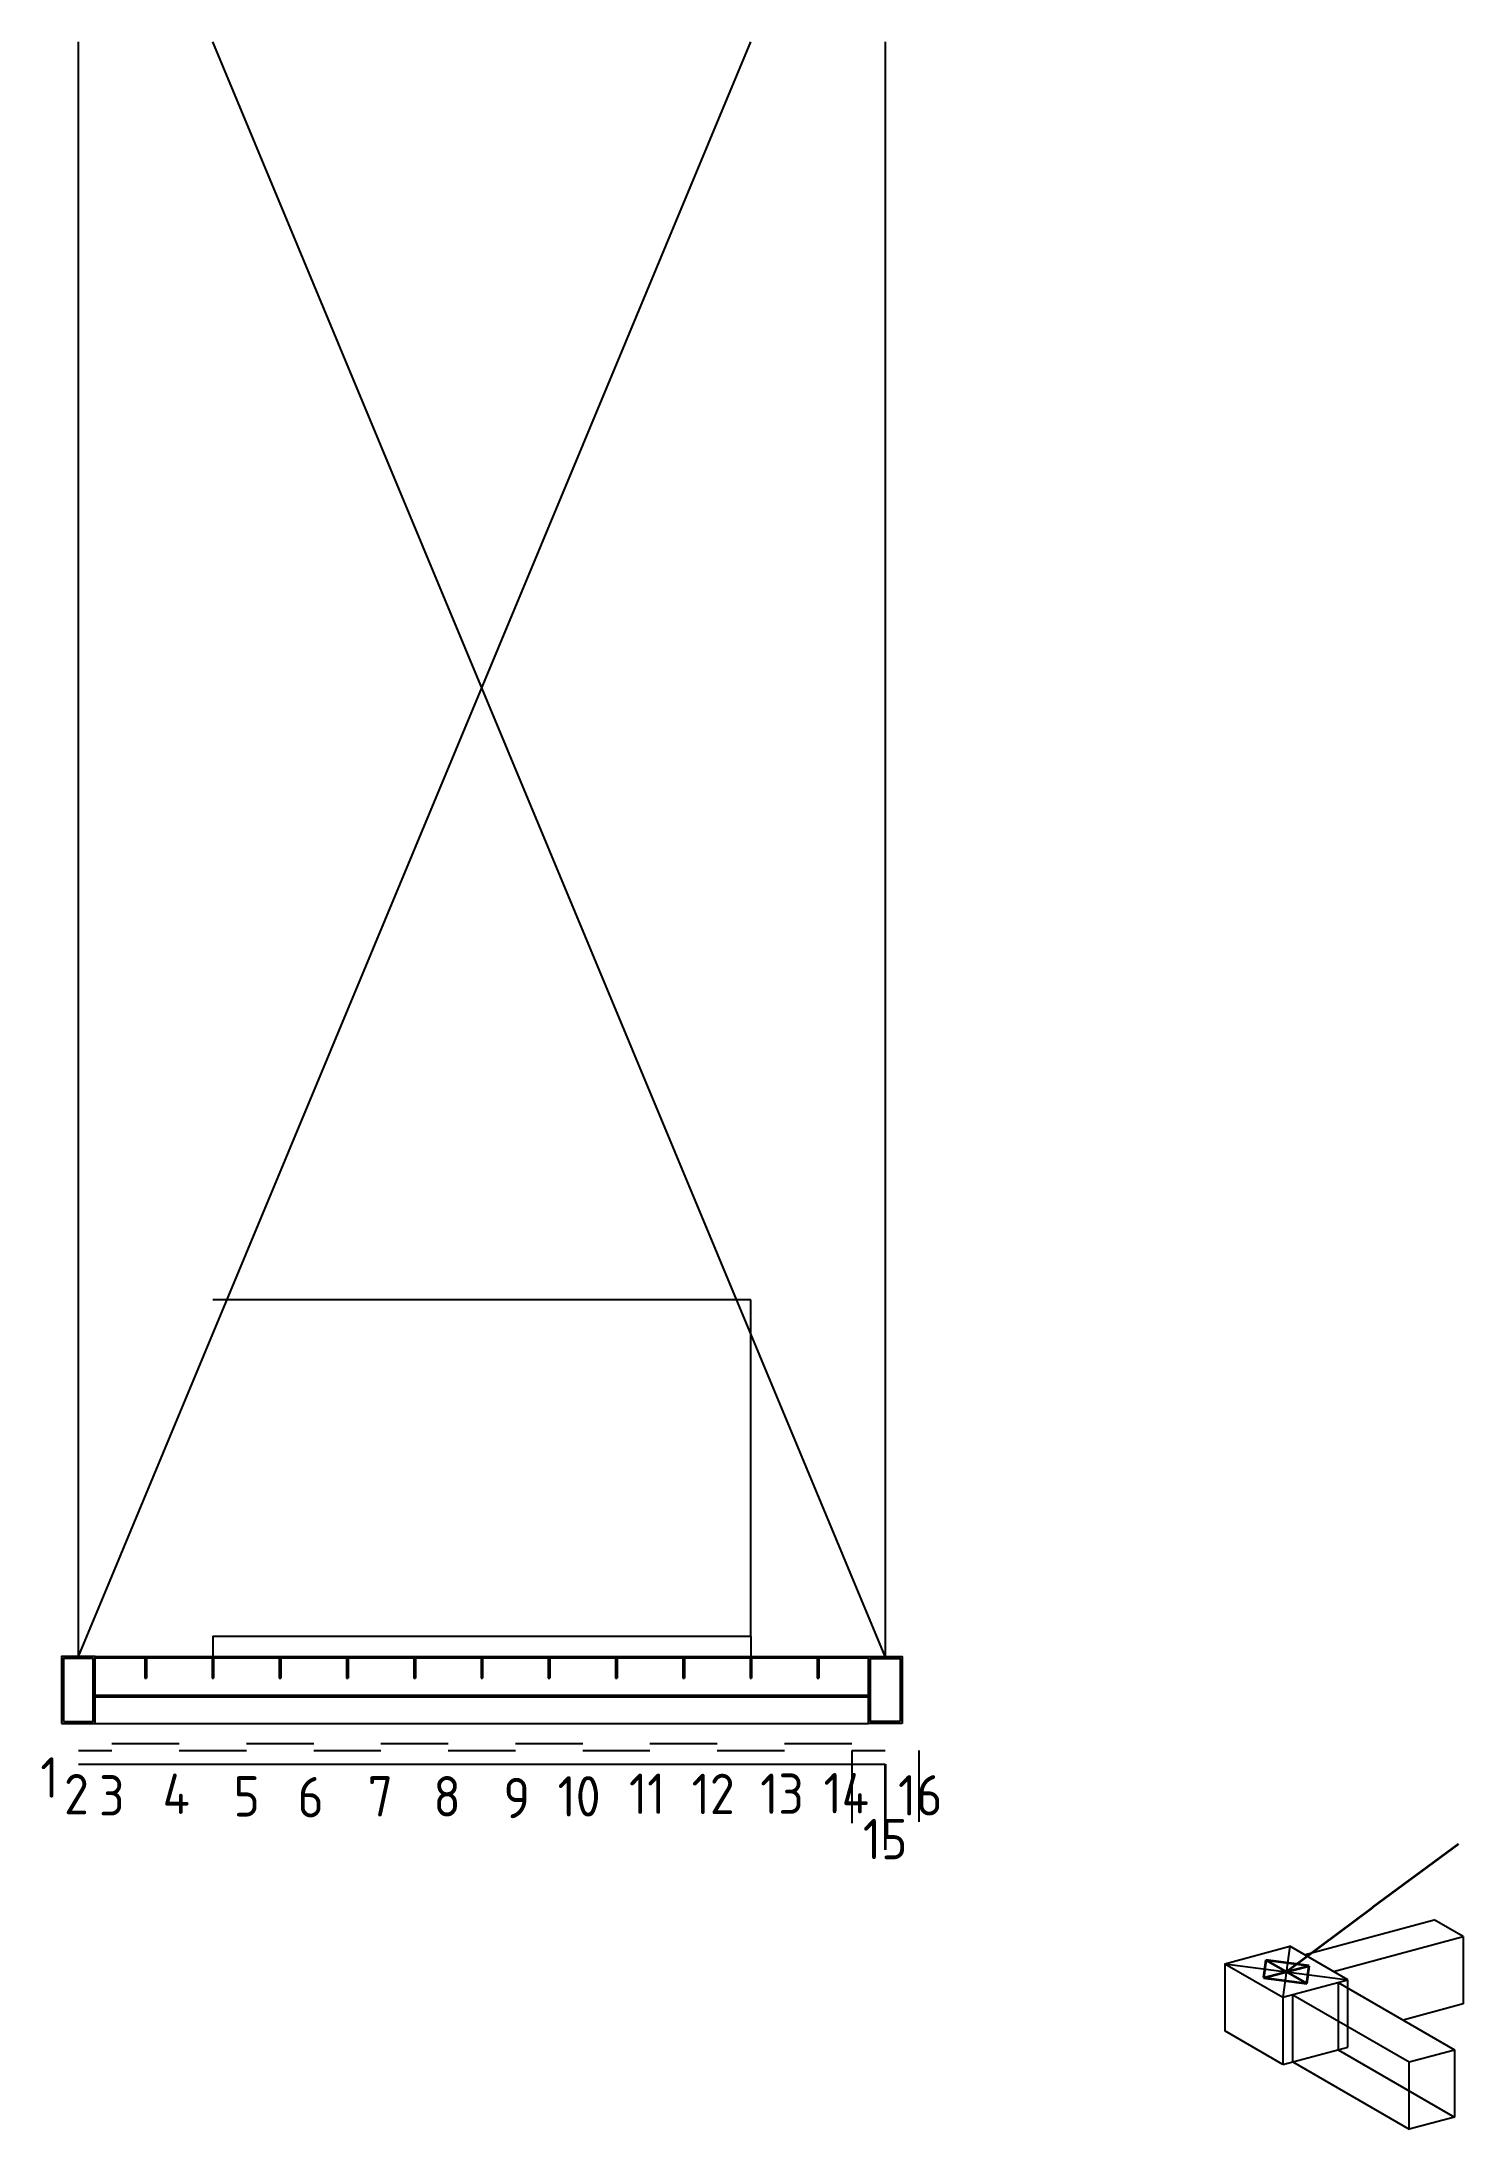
# Model space of a CAD drawing. Header units: millimetres. Extents: x 1597 to 131953, y -28680 to 57376.
# Drawn here: x 1597 to 12167, y -1783 to 13732 of the extents above; entities that cross this region are included whole.
import ezdxf

# ---------------------------------------------------------------- set-up
doc = ezdxf.new("R2010")
doc.units = ezdxf.units.MM
for name, color, linetype, lineweight in [('Warstwa1', 1, 'Continuous', 25), ('Warstwa2', 3, 'Continuous', 25), ('Warstwa3', 6, 'Continuous', 25), ('Warstwa4', 2, 'Continuous', 35)]:
    doc.layers.add(name, color=color, linetype=linetype, lineweight=lineweight)
doc.styles.get("Standard").update_dxf_attribs({"font": 'geniso.shx'})

msp = doc.modelspace()

# ---------------------------------------------------------------- texts
at = {"layer": 'Warstwa2'}
for s, p in [('2', (1763.631, 557.421)), ('4', (2496.032, 560.336)), ('6', (3499.616, 534.941)), ('8', (4509.551, 541.29)), ('10', (5433.338, 541.29)), ('12', (6430.345, 559.328)), ('14', (7410.521, 564.609)), ('16', (7964.833, 548.846))]:
    msp.add_text(s, height=300, dxfattribs=at).set_placement(p)
at = {"layer": 'Warstwa4'}
for s, p in [('1', (1587.725, 680.962)), ('3', (2023.833, 548.363)), ('5', (3023.231, 541.29)), ('7', (4020.463, 541.29)), ('9', (5030.398, 528.593)), ('11', (5964.348, 560.123)), ('13', (6939.85, 560.736)), ('15', (7702.888, 223.71))]:
    msp.add_text(s, height=300, dxfattribs=at).set_placement(p)

# ---------------------------------------------------------------- linework, layer by layer
for p, q in [((1869.722, 1731.61), (1869.722, 13731.61)), ((1869.722, 1731.61), (6869.722, 13731.61)), ((7869.722, 1731.61), (2869.722, 13731.61)), ((7869.722, 13731.61), (7869.722, 1731.61)), ((6869.722, 4381.61), (2869.722, 4381.61)), ((6869.722, 1881.61), (6869.722, 4381.61)), ((2869.722, 1881.61), (2869.722, 1731.61)), ((2869.722, 1881.61), (6869.722, 1881.61)), ((6869.722, 1881.61), (6869.722, 1731.61)), ((1994.722, 1731.61), (7744.722, 1731.61)), ((1994.722, 1719.61), (7744.722, 1719.61)), ((2319.722, 1731.61), (2319.722, 1719.61)), ((2319.722, 1719.61), (2419.722, 1719.61)), ((2363.722, 1719.61), (2363.722, 1569.61)), ((2375.722, 1719.61), (2375.722, 1569.61)), ((2419.722, 1719.61), (2419.722, 1731.61)), ((2819.722, 1731.61), (2819.722, 1719.61)), ((2819.722, 1719.61), (2919.722, 1719.61)), ((2863.722, 1719.61), (2863.722, 1569.61)), ((2875.722, 1719.61), (2875.722, 1569.61)), ((2919.722, 1719.61), (2919.722, 1731.61)), ((3319.722, 1731.61), (3319.722, 1719.61)), ((3319.722, 1719.61), (3419.722, 1719.61)), ((3363.722, 1719.61), (3363.722, 1569.61)), ((3375.722, 1719.61), (3375.722, 1569.61)), ((3419.722, 1719.61), (3419.722, 1731.61)), ((3819.722, 1731.61), (3819.722, 1719.61)), ((3819.722, 1719.61), (3919.722, 1719.61)), ((3863.722, 1719.61), (3863.722, 1569.61)), ((3875.722, 1719.61), (3875.722, 1569.61)), ((3919.722, 1719.61), (3919.722, 1731.61)), ((4319.722, 1731.61), (4319.722, 1719.61)), ((4319.722, 1719.61), (4419.722, 1719.61)), ((4363.722, 1719.61), (4363.722, 1569.61)), ((4375.722, 1719.61), (4375.722, 1569.61)), ((4419.722, 1719.61), (4419.722, 1731.61)), ((4819.722, 1731.61), (4819.722, 1719.61)), ((4819.722, 1719.61), (4919.722, 1719.61)), ((4863.722, 1719.61), (4863.722, 1569.61)), ((4875.722, 1719.61), (4875.722, 1569.61)), ((4919.722, 1719.61), (4919.722, 1731.61)), ((5319.722, 1719.61), (5319.722, 1731.61)), ((5419.722, 1719.61), (5319.722, 1719.61)), ((5363.722, 1719.61), (5363.722, 1569.61)), ((5375.722, 1719.61), (5375.722, 1569.61)), ((5419.722, 1731.61), (5419.722, 1719.61)), ((5819.722, 1731.61), (5819.722, 1719.61)), ((5819.722, 1719.61), (5919.722, 1719.61)), ((5863.722, 1719.61), (5863.722, 1569.61)), ((5875.722, 1719.61), (5875.722, 1569.61)), ((5919.722, 1719.61), (5919.722, 1731.61)), ((6319.722, 1719.61), (6319.722, 1731.61)), ((6419.722, 1719.61), (6319.722, 1719.61)), ((6363.722, 1719.61), (6363.722, 1569.61)), ((6375.722, 1719.61), (6375.722, 1569.61)), ((6419.722, 1731.61), (6419.722, 1719.61)), ((6819.722, 1731.61), (6819.722, 1719.61)), ((6819.722, 1719.61), (6919.722, 1719.61)), ((6863.722, 1719.61), (6863.722, 1569.61)), ((6875.722, 1719.61), (6875.722, 1569.61)), ((6919.722, 1719.61), (6919.722, 1731.61)), ((7319.722, 1719.61), (7319.722, 1731.61)), ((7419.722, 1719.61), (7319.722, 1719.61)), ((7363.722, 1719.61), (7363.722, 1569.61)), ((7375.722, 1719.61), (7375.722, 1569.61)), ((7419.722, 1731.61), (7419.722, 1719.61)), ((2363.722, 1569.61), (2375.722, 1569.61)), ((2863.722, 1569.61), (2875.722, 1569.61)), ((3363.722, 1569.61), (3375.722, 1569.61)), ((3863.722, 1569.61), (3875.722, 1569.61)), ((4363.722, 1569.61), (4375.722, 1569.61)), ((4863.722, 1569.61), (4875.722, 1569.61)), ((5363.722, 1569.61), (5375.722, 1569.61)), ((5863.722, 1569.61), (5875.722, 1569.61)), ((6363.722, 1569.61), (6375.722, 1569.61)), ((6863.722, 1569.61), (6875.722, 1569.61)), ((7363.722, 1569.61), (7375.722, 1569.61)), ((1994.722, 1443.61), (7744.722, 1443.61)), ((1994.722, 1431.61), (7744.722, 1431.61)), ((1994.722, 1231.61), (7744.722, 1231.61)), ((1869.722, 1031.61), (2119.722, 1031.61)), ((1869.722, 931.61), (7869.722, 931.61)), ((2619.722, 1081.61), (2119.722, 1081.61)), ((2619.722, 1031.61), (3119.722, 1031.61)), ((3619.722, 1081.61), (3119.722, 1081.61)), ((3619.722, 1031.61), (4119.722, 1031.61)), ((4619.722, 1081.61), (4119.722, 1081.61)), ((4619.722, 1031.61), (5119.722, 1031.61)), ((5619.722, 1081.61), (5119.722, 1081.61)), ((5619.722, 1031.61), (6119.722, 1031.61)), ((6619.722, 1081.61), (6119.722, 1081.61)), ((6619.722, 1031.61), (7119.722, 1031.61)), ((7619.722, 1081.61), (7119.722, 1081.61)), ((7619.722, 1031.61), (7869.722, 1031.61)), ((10393.317, -552.375), (10876.28, -422.965)), ((11309.293, -672.965), (10876.28, -422.965)), ((10393.317, -552.375), (10393.317, -1052.375)), ((10393.317, -552.375), (10826.33, -802.375)), ((10826.33, -802.375), (11309.293, -672.965)), ((11309.293, -1172.965), (11309.293, -672.965)), ((10826.33, -802.375), (10826.33, -1302.375)), ((10826.33, -1302.375), (10393.317, -1052.375)), ((10826.33, -1302.375), (11309.293, -1172.965))]:
    msp.add_line(p, q)
for points in [[(1744.722, 1231.61), (1994.722, 1231.61), (1994.722, 1731.61), (1744.722, 1731.61)], [(1759.722, 1246.61), (1979.722, 1246.61), (1979.722, 1716.61), (1759.722, 1716.61)], [(7994.722, 1231.61), (7744.722, 1231.61), (7744.722, 1731.61), (7994.722, 1731.61)], [(7979.722, 1246.61), (7759.722, 1246.61), (7759.722, 1716.61), (7979.722, 1716.61)]]:
    msp.add_lwpolyline(points, close=True)
at = {"layer": 'Warstwa1'}
for p, q in [((11236.848, -692.377), (11236.848, -1192.377)), ((11236.848, -692.377), (12102.874, -1192.377)), ((10898.774, -1282.963), (10898.774, -782.963)), ((10898.774, -782.963), (11764.8, -1282.963)), ((11236.848, -1192.377), (12102.874, -1692.377)), ((11764.8, -1282.963), (12102.874, -1192.377)), ((12102.874, -1192.377), (12102.874, -1692.377)), ((10898.774, -1282.963), (11764.8, -1782.963)), ((11764.8, -1782.963), (11764.8, -1282.963)), ((12102.874, -1692.377), (11764.8, -1782.963))]:
    msp.add_line(p, q, dxfattribs=at)
at = {"layer": 'Warstwa2'}
for p, q in [((7619.722, 1031.61), (7619.722, 492.589)), ((8119.722, 1031.61), (8119.722, 502.551)), ((10984.533, -485.465), (11950.459, -226.646)), ((12166.965, -351.646), (11950.459, -226.646)), ((11201.039, -610.465), (12166.965, -351.646)), ((12166.965, -351.646), (12166.965, -851.646)), ((12166.965, -851.646), (11720.101, -971.383))]:
    msp.add_line(p, q, dxfattribs=at)
at = {"layer": 'Warstwa3'}
for p, q in [((10876.28, -422.965), (10826.33, -802.375)), ((10393.317, -552.375), (11309.293, -672.965))]:
    msp.add_line(p, q, dxfattribs=at)
at = {"layer": 'Warstwa4'}
for p, q in [((7869.722, 931.61), (7869.722, 293.355)), ((12132.464, 336.149), (11492.75, -134.761)), ((10851.305, -612.67), (11492.75, -134.761)), ((10699.75, -525.17), (10682.268, -657.963)), ((10682.268, -657.963), (11020.342, -567.377)), ((10699.75, -525.17), (11002.859, -700.17)), ((11020.342, -567.377), (10699.75, -525.17)), ((11002.859, -700.17), (11020.342, -567.377)), ((10682.268, -657.963), (11002.859, -700.17))]:
    msp.add_line(p, q, dxfattribs=at)

msp.set_redraw_order([(e.dxf.handle, doc.entitydb.next_handle()) for e in msp.query("TEXT MTEXT ATTDEF DIMENSION ARC_DIMENSION")])  # texts and dimensions are drawn at this point

doc.saveas('drawing.dxf')
